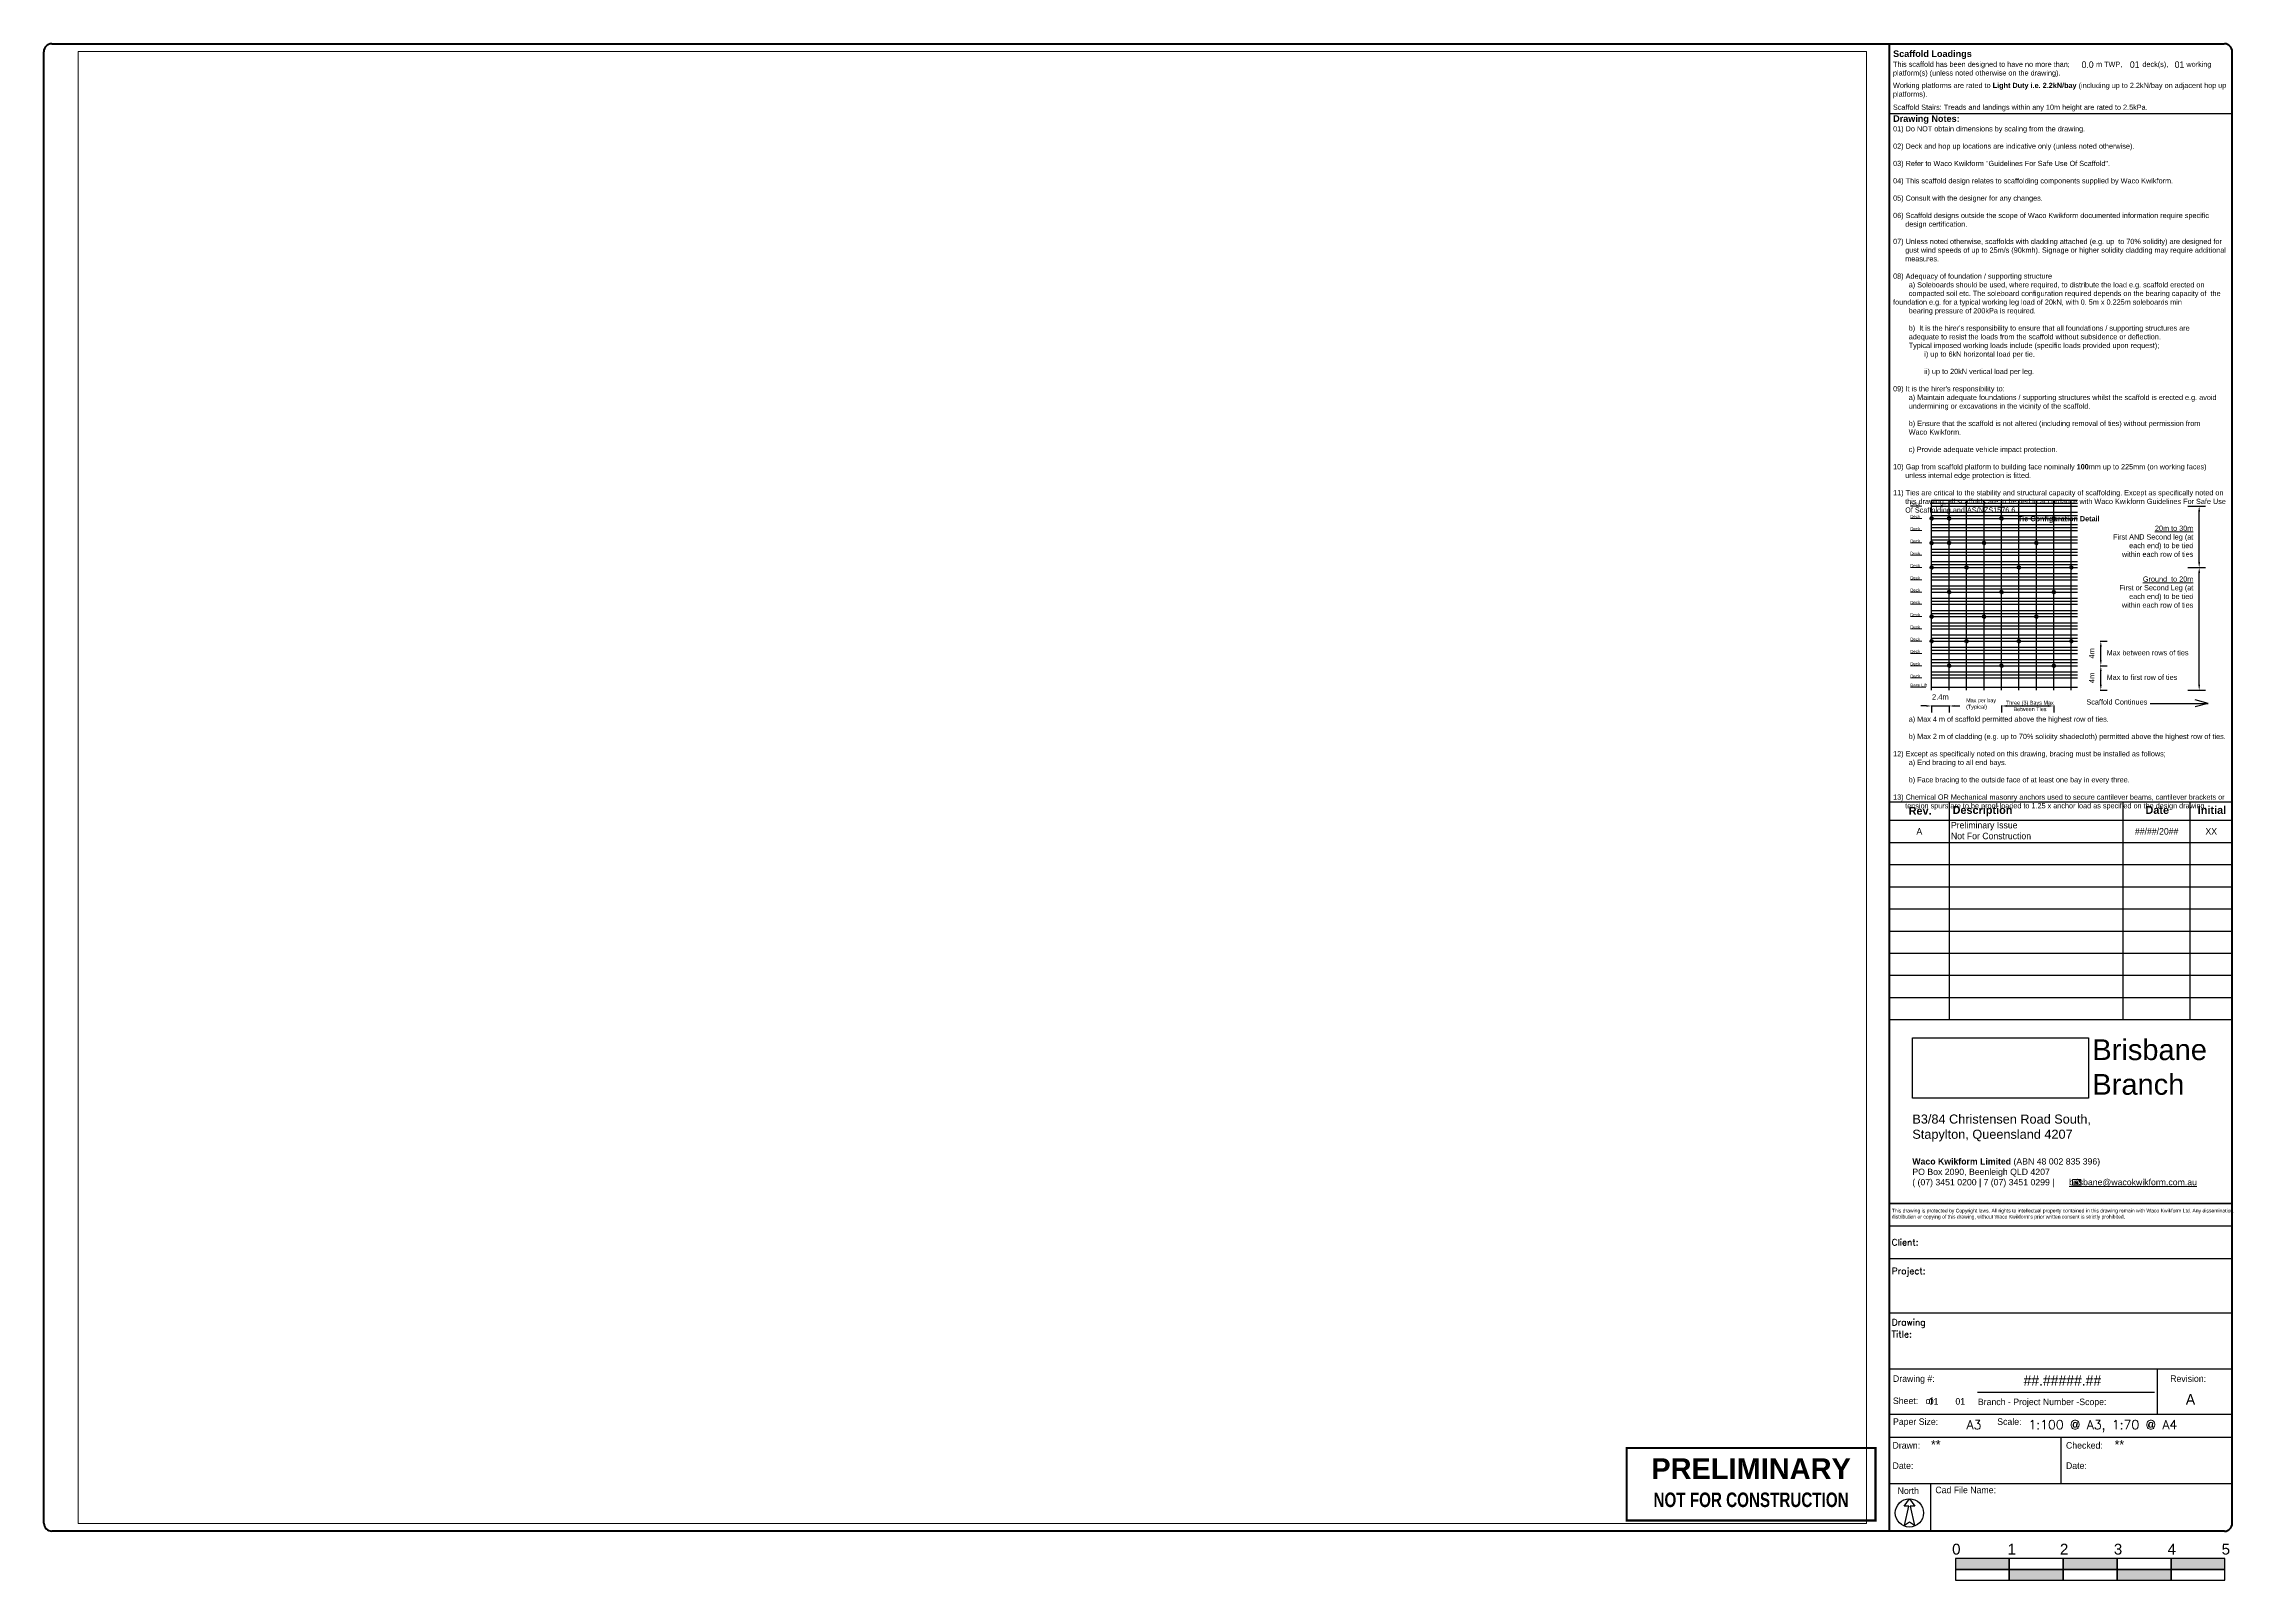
# Paper-space layout 'A3' of a CAD drawing. Header units: millimetres. Extents: x 4 to 410, y 3 to 288.
import ezdxf
from ezdxf.enums import TextEntityAlignment as Align

# ---------------------------------------------------------------- set-up
doc = ezdxf.new("R2010")
doc.units = ezdxf.units.MM
doc.header["$PDMODE"] = 34
doc.header["$PDSIZE"] = -10
doc.layers.get('0').update_dxf_attribs({"linetype": 'CONTINUOUS'})
doc.layers.get('Defpoints').update_dxf_attribs({"linetype": 'CONTINUOUS'})
doc.layers.add('Drawing Sheet', color=7, linetype='CONTINUOUS')
doc.layers.add('Viewport', color=7, linetype='CONTINUOUS', plot=False)
doc.styles.add('ARCH', font='archd.shx', dxfattribs={"height": 250})
doc.styles.add('ROMANS', font='romans')
doc.styles.add('STAMP', font='arialbd.ttf')
doc.styles.add('Waco', font='vrinda.ttf', dxfattribs={"height": 250})
doc.dimstyles.new('ISO-25', dxfattribs={"dimscale": 0, "dimtxt": 250, "dimasz": 250, "dimexe": 125, "dimexo": 125, "dimgap": 125, "dimtad": 1, "dimdec": 0, "dimdsep": 46, "dimtxsty": 'Standard', "dimcen": 250, "dimclrd": 256, "dimclre": 256, "dimclrt": 256, "dimazin": 0, "dimtfac": 1, "dimtdec": 0, "dimtmove": 0, "dimatfit": 3, "dimfxl": 1, "dimlwd": -1, "dimlwe": -1, "dimarcsym": 0})
picture_1 = doc.add_image_def('image1.png', size_in_pixel=(962, 328))

psp = doc.layouts.new('A3')

# ---------------------------------------------------------------- texts
at = {"layer": 'Drawing Sheet', "attachment_point": 1, "style": 'ARCH'}
for s, insert, char_height, width in [('{\\fArial|b1|i0|c0|p34;\\C7;Scaffold Loadings}', (347.08, 286.4), 1.2045, 62.058), ('{\\fArial|b0|i0|c0|p34;\\H0.66664x;\\C7;Scaffold Stairs: Treads and landings within any 10m height are rated to 2.5kPa.}', (347.05, 276.36), 1.44615, 62.5036), ('\\pt2.8909;{\\fArial|b1|i0|c0|p34;\\H0.83333x;Drawing Notes:\\fArial|b0|i0|c0|p34;\\P\\H0.79998x;01) Do NOT obtain dimensions by scaling from the drawing.\\P\\P02) Deck and hop up locations are indicative only (unless noted otherwise).\\P\\P03) Refer to Waco Kwikform "Guidelines For Safe Use Of Scaffold".\\P\\P04) This scaffold design relates to scaffolding components supplied by Waco Kwikform.\\P\\P05) Consult with the designer for any changes.\\P\\P06) Scaffold designs outside the scope of Waco Kwikform documented information require specific\\P      design certification.\\P\\P07) Unless noted otherwise, scaffolds with cladding attached (e.g. up  to 70% solidity) are designed for\\P      gust wind speeds of up to 25m/s (90kmh). Signage or higher solidity cladding may require additional\\P      measures.\\P\\P08) Adequacy of foundation / supporting structure\\P^Ia) Soleboards should be used, where required, to distribute the load e.g. scaffold erected on ^Icompacted soil etc. The soleboard configuration required depends on the bearing capacity of ^Ithe foundation e.g. for a typical working leg load of 20kN, with 0. 5m x 0.225m soleboards min\\P\\pt2.8909,28.909;^Ibearing pressure of 200kPa is required.^I\\P\\pt2.8909;\\P\\pt2.8909,57.818;^Ib)  It is the hirer\'s responsibility to ensure that all foundations / supporting structures are ^I\\P\\pt2.8909;^Iadequate to resist the loads from the scaffold without subsidence or deflection.\\P^ITypical imposed working loads include (specific loads provided upon request);\\P\\pt2.8909,5.7818;^I^Ii) up to 6kN horizontal load per tie.\\P\\pt2.8909;\\P\\pt2.8909,5.7818;^I^Iii) up to 20kN vertical load per leg.\\P\\pt2.8909;\\P\\H0.99997x;09) It is the hirer\'s responsibility to:\\P^Ia) Maintain adequate foundations / supporting structures whilst the scaffold is erected e.g. avoid ^Iundermining or excavations in the vicinity of the scaffold.\\P\\P\\H0.99994x;^Ib) Ensure that the scaffold is not altered (including removal of ties) without permission from\\P^IWaco Kwikform.\\P\\H1.0001x;\\P\\H0.99991x;^Ic) Provide adequate vehicle impact protection.\\P\\H1.0001x;\\P\\H0.99988x;10) Gap from scaffold platform to building face nominally \\fArial|b1|i0|c0|p34;\\C1;100\\fArial|b0|i0|c0|p34;\\C256;mm up to 225mm (on working faces)\\P      unless internal edge protection is fitted.\\P\\H1.0001x;\\P\\H0.99985x;11) Ties are critical to the stability and structural capacity of scaffolding. Except as specifically noted on\\P      this drawing, all scaffolds are to be tied in accordance with Waco Kwikform Guidelines For Safe Use\\P      Of Scaffolding and AS/NZS1576.6.\\H1.0002x;\\P\\ptz;\\fArial|b1|i0|c0|p34;\\H0.99982x;^I^I^I^ITie Configuration Detail}', (347.08, 274.37), 1.44545, 62.058), ('\\pt2.8909;{\\fArial|b0|i0|c0|p34;\\H0.66663x;^Ia) Max 4 m of scaffold permitted above the highest row of ties.\\P\\P\\H0.99997x;^Ib) Max 2 m of cladding (e.g. up to 70% solidity shadecloth) permitted above the highest row of ties.\\P\\P\\H0.99988x;12) Except as specifically noted on this drawing, bracing must be installed as follows;\\P^Ia) End bracing to all end bays.\\P\\H1.0001x;\\P\\H0.99988x;^Ib) Face bracing to the outside face of at least one bay in every three.\\P\\H1.0001x;\\P\\H0.99985x;13) Chemical OR Mechanical masonry anchors used to secure cantilever beams, cantilever brackets or\\P      tension spurs are to be proof loaded to 1.25 x anchor load as specified on the design drawing.}', (347.08, 162.93), 1.44545, 62.8879), ('\\pi1.5521;North', (346.37, 20.01), 1.2045, 7.6357)]:
    psp.add_mtext(s, dxfattribs=dict(at, insert=insert, char_height=char_height, width=width))
at = {"layer": 'Drawing Sheet', "lineweight": 0, "style": 'ARCH'}
for s, width, heights, insert, char_height, attachment_point in [('{\\fArial|b0|i0|c0|p34;Deck}', 8.1794, [0], (350.28, 202.56), 0.5687, 1), ('{\\fArial|b0|i0|c0|p34;Deck}', 8.1794, [0], (350.28, 200.28), 0.5687, 1), ('{\\fArial|b0|i0|c0|p34;Deck}', 8.1794, [0], (350.28, 198.01), 0.5687, 1), ('{\\fArial|b0|i0|c0|p34;Deck}', 8.1794, [0], (350.28, 195.73), 0.5687, 1), ('{\\fArial|b0|i0|c0|p34;\\L20m to 30m\\l\\PFirst AND Second leg (at each end) to be tied within each row of ties}', 14.9681, [15.59], (402.75, 198.31), 0.9636, 3), ('{\\fArial|b0|i0|c0|p34;Deck}', 8.1794, [0], (350.28, 193.46), 0.5687, 1), ('{\\fArial|b0|i0|c0|p34;Deck}', 8.1794, [0], (350.28, 191.18), 0.5687, 1), ('{\\fArial|b0|i0|c0|p34;Deck}', 8.1794, [0], (350.28, 188.91), 0.5687, 1), ('{\\fArial|b0|i0|c0|p34;\\LGround  to 20m\\l\\PFirst or Second Leg (at each end) to be tied within each row of ties}', 15.4463, [15.59], (402.75, 188.89), 0.9636, 3), ('{\\fArial|b0|i0|c0|p34;Deck}', 8.1794, [0], (350.28, 186.63), 0.5687, 1), ('{\\fArial|b0|i0|c0|p34;Deck}', 8.1794, [0], (350.28, 184.36), 0.5687, 1), ('{\\fArial|b0|i0|c0|p34;Deck}', 8.1794, [0], (350.28, 182.09), 0.5687, 1), ('{\\fArial|b0|i0|c0|p34;Deck}', 8.1794, [0], (350.28, 179.81), 0.5687, 1), ('{\\fArial|b0|i0|c0|p34;Deck}', 8.1794, [0], (350.28, 177.54), 0.5687, 1), ('{\\fArial|b0|i0|c0|p34;Deck}', 8.1794, [0], (350.28, 175.26), 0.5687, 1), ('{\\fArial|b0|i0|c0|p34;Max between rows of ties}', 38.8123, [2.47], (386.68, 175.23), 0.9636, 1), ('{\\fArial|b0|i0|c0|p34;Deck}', 8.1794, [0], (350.28, 172.99), 0.5687, 1), ('{\\fArial|b0|i0|c0|p34;Deck}', 8.1794, [0], (350.28, 170.71), 0.5687, 1), ('{\\fArial|b0|i0|c0|p34;Max to first row of ties}', 38.8123, [2.47], (386.68, 170.68), 0.9636, 1), ('{\\fArial|b0|i0|c0|p34;Base Lift}', 8.1794, [0], (350.28, 169.01), 0.5687, 1), ('{\\fArial|b0|i0|c0|p34;Max per bay\\P(Typical)}', 16.0969, [6.21], (360.62, 166.3), 0.7227, 1), ('\\pi0.66746;{\\fArial|b0|i0|c0|p34;Three (3) Bays Max\\P\\pi2.0823;Between Ties}', 10.1688, [6.21], (367.33, 165.85), 0.7227, 1), ('{\\fArial|b0|i0|c0|p34;Scaffold Continues}', 23.7421, [2.66], (382.92, 166.11), 0.9636, 1)]:
    psp.add_mtext_dynamic_manual_height_columns(s, width=width, gutter_width=1250, heights=heights, dxfattribs=dict(at, insert=insert, char_height=char_height, attachment_point=attachment_point))
at = {"layer": 'Drawing Sheet', "attachment_point": 1, "style": 'ARCH'}
for s, width, insert, char_height in [('\\pi3.5829;{\\fArial|b1|i0|c0|p34;Rev.}', 11.1443, (346.37, 146.17), 1.4455), ('{\\fArial|b1|i0|c0|p34;Description}', 7.2928, (358.1, 146.32), 1.4455), ('\\pi4.145;{\\fArial|b1|i0|c0|p34;Date}', 12.4459, (389.73, 146.32), 1.4455), ('\\pi1.3976;{\\fArial|b1|i0|c0|p34;Initial}', 7.7912, (402.18, 146.32), 1.4455), ('\\pi1.0839;{\\fArial|b0|i0|c0|p34;0}', 3.4721, (356.94, 9.57), 2), ('\\pi1.3677;{\\fArial|b0|i0|c0|p34;1}', 3.4721, (366.94, 9.57), 2), ('\\pi1.0737;{\\fArial|b0|i0|c0|p34;2}', 3.4721, (376.94, 9.57), 2), ('\\pi1.0812;{\\fArial|b0|i0|c0|p34;3}', 3.4721, (386.94, 9.57), 2), ('\\pi1.0444;{\\fArial|b0|i0|c0|p34;4}', 3.4721, (396.94, 9.57), 2), ('\\pi1.073;{\\fArial|b0|i0|c0|p34;5}', 3.4721, (406.94, 9.57), 2)]:
    psp.add_mtext_dynamic_manual_height_columns(s, width=width, gutter_width=1250, heights=[0], dxfattribs=dict(at, insert=insert, char_height=char_height))

# ---------------------------------------------------------------- blocks, each defined once
blk = doc.blocks.new('North Arrow')
blk.add_lwpolyline([(-53, 1557), (-511, 1557), (0, 2278), (511, 1557), (53, 1557), (490, -323), (0, 0), (-490, -323), (-53, 1557)])
blk = doc.blocks.new('*D24')
at = {"layer": 'Defpoints', "color": 0, "transparency": 16777216}
for p in [(384.31, 172.35), (385.6, 172.35), (384.31, 167.81)]:
    blk.add_point(p, dxfattribs=at)
at = {"layer": 'Drawing Sheet', "transparency": 16777216}
for p, q in [((385.49, 172.35), (386.78, 172.35)), ((385.6, 168.81), (385.6, 171.35)), ((385.49, 167.81), (386.78, 167.81))]:
    blk.add_line(p, q, dxfattribs=at)
for points in [[(385.43, 171.35), (385.76, 171.35), (385.6, 172.35)], [(385.43, 168.81), (385.76, 168.81), (385.6, 167.81)]]:
    blk.add_solid(points, dxfattribs=at)
at = {"layer": 'Drawing Sheet', "lineweight": 0, "transparency": 16777216, "insert": (383.92, 170.08), "char_height": 1, "attachment_point": 5, "rotation": 90}
blk.add_mtext('{\\fArial|b0|i0|c0|p34;4m}', dxfattribs=at)
blk = doc.blocks.new('*D25')
at = {"layer": 'Defpoints', "color": 0, "transparency": 16777216}
for p in [(384.31, 176.9), (385.6, 176.9), (384.31, 172.35)]:
    blk.add_point(p, dxfattribs=at)
at = {"layer": 'Drawing Sheet', "transparency": 16777216}
for p, q in [((385.49, 176.9), (386.78, 176.9)), ((385.6, 173.35), (385.6, 175.9)), ((385.49, 172.35), (386.78, 172.35))]:
    blk.add_line(p, q, dxfattribs=at)
for points in [[(385.43, 175.9), (385.76, 175.9), (385.6, 176.9)], [(385.43, 173.35), (385.76, 173.35), (385.6, 172.35)]]:
    blk.add_solid(points, dxfattribs=at)
at = {"layer": 'Drawing Sheet', "lineweight": 0, "transparency": 16777216, "insert": (383.92, 174.63), "char_height": 1, "attachment_point": 5, "rotation": 90}
blk.add_mtext('{\\fArial|b0|i0|c0|p34;4m}', dxfattribs=at)
blk = doc.blocks.new('*D26')
at = {"layer": 'Defpoints', "color": 0, "transparency": 16777216}
for p in [(400.57, 190.55), (403.84, 190.55), (400.57, 167.81)]:
    blk.add_point(p, dxfattribs=at)
at = {"layer": 'Drawing Sheet', "transparency": 16777216}
for p, q in [((401.75, 190.55), (405.02, 190.55)), ((403.84, 168.81), (403.84, 189.55)), ((401.75, 167.81), (405.02, 167.81))]:
    blk.add_line(p, q, dxfattribs=at)
for points in [[(403.67, 189.55), (404.01, 189.55), (403.84, 190.55)], [(403.67, 168.81), (404.01, 168.81), (403.84, 167.81)]]:
    blk.add_solid(points, dxfattribs=at)
at = {"layer": 'Drawing Sheet', "lineweight": 0, "transparency": 16777216, "insert": (401.39, 179.18), "char_height": 2, "attachment_point": 5, "rotation": 90}
blk.add_mtext('{\\fArial|b0|i0|c0|p34;\\H1.2709x;\\L }', dxfattribs=at)
blk = doc.blocks.new('*D27')
at = {"layer": 'Defpoints', "color": 0, "transparency": 16777216}
for p in [(400.57, 201.93), (403.84, 201.93), (400.57, 190.55)]:
    blk.add_point(p, dxfattribs=at)
at = {"layer": 'Drawing Sheet', "transparency": 16777216}
for p, q in [((401.75, 201.93), (405.02, 201.93)), ((403.84, 191.55), (403.84, 200.93)), ((401.75, 190.55), (405.02, 190.55))]:
    blk.add_line(p, q, dxfattribs=at)
for points in [[(403.67, 200.93), (404.01, 200.93), (403.84, 201.93)], [(403.67, 191.55), (404.01, 191.55), (403.84, 190.55)]]:
    blk.add_solid(points, dxfattribs=at)
at = {"layer": 'Drawing Sheet', "lineweight": 0, "transparency": 16777216, "insert": (401.39, 196.24), "char_height": 2, "attachment_point": 5, "rotation": 90}
blk.add_mtext('{\\fArial|b0|i0|c0|p34;\\H1.2709x;\\L }', dxfattribs=at)
blk = doc.blocks.new('*D28')
at = {"layer": 'Defpoints', "color": 0, "transparency": 16777216}
for p in [(354.22, 166.17), (357.46, 166.17), (357.46, 164.88)]:
    blk.add_point(p, dxfattribs=at)
at = {"layer": 'Drawing Sheet', "transparency": 16777216}
for p, q in [((353.22, 164.88), (352.22, 164.88)), ((354.22, 164.99), (354.22, 163.7)), ((354.22, 164.88), (357.46, 164.88)), ((357.46, 164.99), (357.46, 163.7)), ((358.46, 164.88), (359.46, 164.88))]:
    blk.add_line(p, q, dxfattribs=at)
for points in [[(353.22, 165.05), (353.22, 164.72), (354.22, 164.88)], [(358.46, 165.05), (358.46, 164.72), (357.46, 164.88)]]:
    blk.add_solid(points, dxfattribs=at)
at = {"layer": 'Drawing Sheet', "lineweight": 0, "transparency": 16777216, "insert": (355.84, 166.56), "char_height": 1, "attachment_point": 5}
blk.add_mtext('{\\fArial|b0|i0|c0|p34;2.4m}', dxfattribs=at)
blk = doc.blocks.new('*D29')
at = {"layer": 'Defpoints', "color": 0, "transparency": 16777216}
for p in [(367.17, 166.17), (376.89, 166.17), (376.89, 164.88)]:
    blk.add_point(p, dxfattribs=at)
at = {"layer": 'Drawing Sheet', "transparency": 16777216}
for p, q in [((367.17, 164.99), (367.17, 163.7)), ((368.17, 164.88), (375.89, 164.88)), ((376.89, 164.99), (376.89, 163.7))]:
    blk.add_line(p, q, dxfattribs=at)
for points in [[(368.17, 165.05), (368.17, 164.72), (367.17, 164.88)], [(375.89, 165.05), (375.89, 164.72), (376.89, 164.88)]]:
    blk.add_solid(points, dxfattribs=at)
at = {"layer": 'Drawing Sheet', "lineweight": 0, "transparency": 16777216, "insert": (372.03, 167.06), "char_height": 2, "attachment_point": 5}
blk.add_mtext('{\\fArial|b0|i0|c0|p34; }', dxfattribs=at)
blk = doc.blocks.new('*U38')
at = {"lineweight": 5}
h = blk.add_hatch(color=256, dxfattribs=at)
h.dxf.hatch_style = 1
h.paths.add_polyline_path([(72.95, -26.1), (73.34, -26.1), (73.34, -26.55), (72.95, -26.55)])
for points in [[(70.58, -25.82), (73.71, -25.82), (73.71, -28.11), (70.58, -28.11)], [(72.95, -26.1), (73.34, -26.1), (73.34, -26.55), (72.95, -26.55)]]:
    blk.add_lwpolyline(points, close=True, dxfattribs=at)
for points in [[(71.52, -26.85), (72.53, -26.85)], [(71.69, -27.17), (72.7, -27.17)], [(71.84, -27.5), (72.86, -27.5)]]:
    blk.add_lwpolyline(points, dxfattribs=at)
at = {"layer": 'Viewport', "color": 5}
blk.add_lwpolyline([(0, 35.63), (132, 35.63), (132, -35.11), (0, -35.11)], close=True, dxfattribs=at)
at = {"attachment_point": 1, "style": 'ARCH'}
for s, width, insert, char_height in [('{\\fArial|b0|i0|c0|p34;\\C179;\\c5709850;Brisbane\\PBranch}', 61.8472, (78.16, 28.06), 8), ('{\\fArial|b0|i0|c0|p34;B3/84 Christensen Road South, \\PStapylton, Queensland 4207}', 133.3793, (8.87, -0.88), 3.5)]:
    blk.add_mtext_dynamic_manual_height_columns(s, width=width, gutter_width=1250, heights=[0], dxfattribs=dict(at, insert=insert, char_height=char_height))
at = {"lineweight": 5, "insert": (8.87, -28.86), "char_height": 2.4, "attachment_point": 7, "style": 'ARCH'}
blk.add_mtext_dynamic_manual_height_columns('{\\fArial|b1|i0|c0|p34;\\C251;\\c5855577;Waco Kwikform Limited\\fArialMT|b0|i0|c0|p0; \\fArial|b0|i0|c0|p34;(ABN 48 002 835 396) \\PPO Box 2090, Beenleigh QLD 4207\\fArialMT|b0|i0|c0|p0;^J\\fWingdings 2|b0|i0|c2|p18;\\C256;(\\fArialMT|b0|i0|c0|p0;\\C251;\\c5855577; \\fArial|b0|i0|c0|p34;(07) 3451 0200\\~| \\fWingdings 2|b0|i0|c2|p18;\\C256;7\\fArialMT|b0|i0|c0|p0;\\C251;\\c5855577; \\fArial|b0|i0|c0|p34;(07) 3451 0299 |     \\H1x;\\C256; \\L\\C5;brisbane@wacokwikform.com.au}', width=130.0118, gutter_width=1250, heights=[0], dxfattribs=at)
image = blk.add_image(picture_1, insert=(8.87, 5.47), size_in_units=(67.87, 23.14))
image.dxf.flags = 15
blk = doc.blocks.new('Revision')
for tag, p in [('REV', (11.56, 4.26)), ('REV_DATE', (102.92, 4.26)), ('INITIAL', (123.92, 4.26))]:
    blk.add_attdef(tag, text='', height=2.5).set_placement(p, align=Align.MIDDLE_CENTER)
for tag, p in [('REV_DESCRIPTION_001', (23.73, 5.39)), ('REV_DESCRIPTION_002', (23.73, 1.22))]:
    blk.add_attdef(tag, p, '', height=2.5)
blk = doc.blocks.new('Drawing_Details')
at = {"layer": 'Drawing Sheet'}
blk.add_line((-95.62, 49.79), (-27.44, 49.79), dxfattribs=at)
at = {"insert": (-128.54, 120.32), "char_height": 1.4, "attachment_point": 1, "style": 'Waco'}
blk.add_mtext_dynamic_manual_height_columns("This drawing is protected by Copyright laws. All rights to intellectual property contained in this drawing remain with Waco Kwikform Ltd. Any dissemination, distribution or copying of this drawing, without Waco Kwikform's prior written consent is strictly prohibited.", width=127.8083, gutter_width=1250, heights=[0], dxfattribs=at)
at = {"layer": 'Drawing Sheet'}
for s, height, style, p in [('Client:', 2.512, 'ROMANS', (-128.59, 106.19)), ('Project:', 2.512, 'ROMANS', (-128.59, 95.16)), ('Drawing', 2.512, 'ROMANS', (-128.59, 75.41)), ('Title:', 2.512, 'ROMANS', (-128.59, 70.82)), ('Drawing #:', 2.512, 'ARCH', (-128.1, 53.75)), ('Revision:', 2.512, 'ARCH', (-21.39, 53.75)), ('Sheet:   of  ', 2.5125, 'ARCH', (-128.1, 45.2)), ('Branch - Project Number -Scope:', 2.5125, 'ARCH', (-95.41, 44.8)), ('Paper Size:', 2.5125, 'ARCH', (-128.09, 37.2)), ('Scale:', 2.512, 'ARCH', (-87.96, 37.2)), ('Drawn:', 2.512, 'ARCH', (-128.27, 28.06)), ('Checked:', 2.512, 'ARCH', (-61.5, 28.06)), ('Date:', 2.512, 'ARCH', (-128.27, 20.26)), ('Date:', 2.512, 'ARCH', (-61.5, 20.26)), ('Cad File Name:', 2.5125, 'ARCH', (-111.78, 10.91))]:
    blk.add_text(s, height=height, dxfattribs=dict(at, style=style)).set_placement(p)
at = {"layer": 'Drawing Sheet', "color": 5}
for tag, p, style in [('CLIENT', (-112.14, 106.19), 'ROMANS'), ('PROJECT_ADDRESS', (-112.14, 95.41), 'ROMANS'), ('PROJECT_ADDRESS_2', (-112.14, 89.07), 'ROMANS'), ('PROJECT_ADDRESS_3', (-112.14, 82.99), 'ROMANS'), ('DRAWING_TITLE', (-112.14, 75.33), 'ROMANS'), ('DRAWING_TITLE_2', (-112.14, 68.59), 'ROMANS'), ('DRAWING_TITLE_3', (-112.14, 62.7), 'ROMANS'), ('SCALE', (-75.97, 35.49), 'ROMANS'), ('DRAWNBY', (-113.45, 27.87), 'ARCH'), ('CHECKEDBY', (-42.77, 27.87), 'ARCH'), ('DRAWN_DATE', (-113.45, 19.93), 'ARCH'), ('CHECKED_DATE', (-43, 19.93), 'ARCH')]:
    blk.add_attdef(tag, p, '', height=3.52, dxfattribs=dict(at, style=style))
for tag, height, style, p in [('BRCH.PROJ.SCPE', 4.02, 'ARCH', (-62.88, 52.23)), ('S#', 2.5, 'ARCH', (-112.45, 44.99)), ('O#', 2.5, 'ARCH', (-102.2, 44.99)), ('REVISION', 4.02, 'ARCH', (-13.57, 44.99)), ('PAPER_SIZE', 3.52, 'ROMANS', (-96.92, 35.49))]:
    blk.add_attdef(tag, text='', height=height, dxfattribs=dict(at, style=style)).set_placement(p, align=Align.CENTER)
at = {"layer": 'Drawing Sheet', "color": 5, "style": 'ARCH', "flags": 10}
blk.add_attdef('DRAWING_FILE_NAME', (-111.74, 3.55), '', height=2, dxfattribs=at)
blk = doc.blocks.new('Scaffold Decks')
at = {"color": 1}
for tag, p in [('HEIGHT', (78.66, 17.51)), ('WORKING_DECKS', (113.56, 17.51)), ('DECKS', (96.31, 17.51))]:
    blk.add_attdef(tag, text='', height=2.5, dxfattribs=at).set_placement(p, align=Align.RIGHT)
at = {"layer": 'Drawing Sheet', "insert": (1.42, 19.92), "char_height": 3.00144, "width": 129.7247, "attachment_point": 1, "style": 'ARCH'}
blk.add_mtext('{\\fArial|b0|i0|c0|p34;\\H0.66667x;\\C7;This scaffold has been designed to have no more than; \\fArial|b1|i0|c0|p34;\\C1;            \\fArial|b0|i0|c0|p34;\\C7;m TWP, \\fArial|b1|i0|c0|p34;\\C1;         \\fArial|b0|i0|c0|p34;\\C7;deck(s),         working platform(s) (unless noted otherwise on the drawing).}', dxfattribs=at)
blk = doc.blocks.new('*U13')
at = {"layer": 'Drawing Sheet', "insert": (1.42, 11.78), "char_height": 3.00144, "width": 129.7247, "attachment_point": 1, "style": 'ARCH'}
blk.add_mtext('{\\fArial|b0|i0|c0|p34;\\H0.66664x;\\C7;Working platforms are rated to \\fArial|b1|i0|c0|p34;\\C1;Light Duty i.e. 2.2kN/bay\\C7; \\fArial|b0|i0|c0|p34;(including up to 2.2kN/bay on adjacent hop up platforms).}', dxfattribs=at)
blk = doc.blocks.new('*U15')
at = {"layer": 'Drawing Sheet', "color": 1, "const_width": 0.798}
blk.add_lwpolyline([(0, 27.94), (-95.79, 27.94), (-95.79, 0), (0, 0)], close=True, dxfattribs=at)
at = {"layer": 'Drawing Sheet', "color": 1, "style": 'STAMP'}
blk.add_text('PRELIMINARY', height=7.9825, dxfattribs=at).set_placement((-47.89, 19.96), align=Align.MIDDLE)
at = {"layer": 'Drawing Sheet', "color": 1, "style": 'STAMP', "width": 0.75}
blk.add_text('NOT FOR CONSTRUCTION', height=5.5877, dxfattribs=at).set_placement((-47.89, 7.98), align=Align.MIDDLE)

# ---------------------------------------------------------------- dimensions: what is measured, and where the dimension line sits
at = {"layer": 'Drawing Sheet', "lineweight": 0}
for base, p1, p2, text, override, picture, middle in [((403.84, 201.93), (400.57, 190.55), (400.57, 201.93), '{\\fArial|b0|i0|c0|p34;\\H1.2709x;\\L }', {"dimscale": 1, "dimtxt": 2, "dimasz": 1, "dimexe": 1.1803, "dimexo": 1.1803, "dimgap": 1.1803}, '*D27', (403.84, 196.24)), ((403.84, 190.55), (400.57, 167.81), (400.57, 190.55), '{\\fArial|b0|i0|c0|p34;\\H1.2709x;\\L }', {"dimscale": 1, "dimtxt": 2, "dimasz": 1, "dimexe": 1.1803, "dimexo": 1.1803, "dimgap": 1.1803}, '*D26', (403.84, 179.18)), ((385.6, 176.9), (384.31, 172.35), (384.31, 176.9), '{\\fArial|b0|i0|c0|p34;4m}', {"dimscale": 1, "dimtxt": 1, "dimasz": 1, "dimexe": 1.1803, "dimexo": 1.1803, "dimgap": 1.1803}, '*D25', (385.6, 174.63)), ((385.6, 172.35), (384.31, 167.81), (384.31, 172.35), '{\\fArial|b0|i0|c0|p34;4m}', {"dimscale": 1, "dimtxt": 1, "dimasz": 1, "dimexe": 1.1803, "dimexo": 1.1803, "dimgap": 1.1803}, '*D24', (385.6, 170.08))]:
    dim = psp.add_linear_dim(base=base, p1=p1, p2=p2, angle=90, text=text, dimstyle='ISO-25', override=override, dxfattribs=at)
    dim.commit()
    dim.dimension.update_dxf_attribs({"geometry": picture, "text_midpoint": middle, "dimtype": 160})
for base, p1, p2, text, override, picture, middle in [((357.46, 164.88), (354.22, 166.17), (357.46, 166.17), '{\\fArial|b0|i0|c0|p34;2.4m}', {"dimscale": 1, "dimtxt": 1, "dimasz": 1, "dimexe": 1.1803, "dimexo": 1.1803, "dimgap": 1.1803}, '*D28', (355.84, 164.88)), ((376.89, 164.88), (367.17, 166.17), (376.89, 166.17), '{\\fArial|b0|i0|c0|p34; }', {"dimscale": 1, "dimtxt": 2, "dimasz": 1, "dimexe": 1.1803, "dimexo": 1.1803, "dimgap": 1.1803}, '*D29', (372.03, 164.88))]:
    dim = psp.add_linear_dim(base=base, p1=p1, p2=p2, text=text, dimstyle='ISO-25', override=override, dxfattribs=at)
    dim.commit()
    dim.dimension.update_dxf_attribs({"geometry": picture, "text_midpoint": middle, "dimtype": 160})

# ---------------------------------------------------------------- hatches: boundary and pattern name
at = {"layer": 'Drawing Sheet'}
h = psp.add_hatch(color=12, dxfattribs=at)
h.dxf.hatch_style = 1
h.paths.add_polyline_path([(354.22, 199.86), (354.22, 199.95, 0.414214), (353.92, 199.65), (354.01, 199.65, -0.414214)])
h = psp.add_hatch(color=12, dxfattribs=at)
h.dxf.hatch_style = 1
h.paths.add_polyline_path([(354.22, 199.44), (354.22, 199.54, -0.414214), (354.11, 199.65), (354.01, 199.65, 0.414214)])
h = psp.add_hatch(color=12, dxfattribs=at)
h.dxf.hatch_style = 1
h.paths.add_polyline_path([(354.22, 199.65), (354.22, 199.77, 0.414214), (354.11, 199.65)])
h = psp.add_hatch(color=12, dxfattribs=at)
h.dxf.hatch_style = 1
h.paths.add_polyline_path([(354.22, 199.86), (354.22, 199.77, -0.414214), (354.34, 199.65), (354.43, 199.65, 0.414214)])
h = psp.add_hatch(color=12, dxfattribs=at)
h.dxf.hatch_style = 1
h.paths.add_polyline_path([(354.52, 199.65), (354.43, 199.65, -0.414214), (354.22, 199.44), (354.22, 199.35, 0.414214)])
h = psp.add_hatch(color=12, dxfattribs=at)
h.dxf.hatch_style = 1
h.paths.add_polyline_path([(354.34, 199.65), (354.22, 199.65), (354.22, 199.54, 0.414214)])
h = psp.add_hatch(color=12, dxfattribs=at)
h.dxf.hatch_style = 1
h.paths.add_polyline_path([(357.46, 199.86), (357.46, 199.95, 0.414214), (357.16, 199.65), (357.25, 199.65, -0.414214)])
h = psp.add_hatch(color=12, dxfattribs=at)
h.dxf.hatch_style = 1
h.paths.add_polyline_path([(357.46, 199.44), (357.46, 199.54, -0.414214), (357.34, 199.65), (357.25, 199.65, 0.414214)])
h = psp.add_hatch(color=12, dxfattribs=at)
h.dxf.hatch_style = 1
h.paths.add_polyline_path([(357.46, 199.65), (357.46, 199.77, 0.414214), (357.34, 199.65)])
h = psp.add_hatch(color=12, dxfattribs=at)
h.dxf.hatch_style = 1
h.paths.add_polyline_path([(357.46, 199.86), (357.46, 199.77, -0.414214), (357.58, 199.65), (357.67, 199.65, 0.414214)])
h = psp.add_hatch(color=12, dxfattribs=at)
h.dxf.hatch_style = 1
h.paths.add_polyline_path([(357.76, 199.65), (357.67, 199.65, -0.414214), (357.46, 199.44), (357.46, 199.35, 0.414214)])
h = psp.add_hatch(color=12, dxfattribs=at)
h.dxf.hatch_style = 1
h.paths.add_polyline_path([(357.58, 199.65), (357.46, 199.65), (357.46, 199.54, 0.414214)])
h = psp.add_hatch(color=12, dxfattribs=at)
h.dxf.hatch_style = 1
h.paths.add_polyline_path([(367.17, 199.86), (367.17, 199.95, 0.414214), (366.88, 199.65), (366.96, 199.65, -0.414214)])
h = psp.add_hatch(color=12, dxfattribs=at)
h.dxf.hatch_style = 1
h.paths.add_polyline_path([(367.17, 199.44), (367.17, 199.54, -0.414214), (367.06, 199.65), (366.96, 199.65, 0.414214)])
h = psp.add_hatch(color=12, dxfattribs=at)
h.dxf.hatch_style = 1
h.paths.add_polyline_path([(367.17, 199.65), (367.17, 199.77, 0.414214), (367.06, 199.65)])
h = psp.add_hatch(color=12, dxfattribs=at)
h.dxf.hatch_style = 1
h.paths.add_polyline_path([(367.17, 199.86), (367.17, 199.77, -0.414214), (367.29, 199.65), (367.39, 199.65, 0.414214)])
h = psp.add_hatch(color=12, dxfattribs=at)
h.dxf.hatch_style = 1
h.paths.add_polyline_path([(367.47, 199.65), (367.39, 199.65, -0.414214), (367.17, 199.44), (367.17, 199.35, 0.414214)])
h = psp.add_hatch(color=12, dxfattribs=at)
h.dxf.hatch_style = 1
h.paths.add_polyline_path([(367.29, 199.65), (367.17, 199.65), (367.17, 199.54, 0.414214)])
h = psp.add_hatch(color=12, dxfattribs=at)
h.dxf.hatch_style = 1
h.paths.add_polyline_path([(376.89, 199.86), (376.89, 199.95, 0.414214), (376.59, 199.65), (376.68, 199.65, -0.414214)])
h = psp.add_hatch(color=12, dxfattribs=at)
h.dxf.hatch_style = 1
h.paths.add_polyline_path([(376.89, 199.44), (376.89, 199.54, -0.414214), (376.77, 199.65), (376.68, 199.65, 0.414214)])
h = psp.add_hatch(color=12, dxfattribs=at)
h.dxf.hatch_style = 1
h.paths.add_polyline_path([(376.89, 199.65), (376.89, 199.77, 0.414214), (376.77, 199.65)])
h = psp.add_hatch(color=12, dxfattribs=at)
h.dxf.hatch_style = 1
h.paths.add_polyline_path([(376.89, 199.86), (376.89, 199.77, -0.414214), (377.01, 199.65), (377.1, 199.65, 0.414214)])
h = psp.add_hatch(color=12, dxfattribs=at)
h.dxf.hatch_style = 1
h.paths.add_polyline_path([(377.19, 199.65), (377.1, 199.65, -0.414214), (376.89, 199.44), (376.89, 199.35, 0.414214)])
h = psp.add_hatch(color=12, dxfattribs=at)
h.dxf.hatch_style = 1
h.paths.add_polyline_path([(377.01, 199.65), (376.89, 199.65), (376.89, 199.54, 0.414214)])
h = psp.add_hatch(color=12, dxfattribs=at)
h.dxf.hatch_style = 1
h.paths.add_polyline_path([(354.22, 195.31), (354.22, 195.4, 0.414214), (353.92, 195.1), (354.01, 195.1, -0.414214)])
h = psp.add_hatch(color=12, dxfattribs=at)
h.dxf.hatch_style = 1
h.paths.add_polyline_path([(354.22, 194.89), (354.22, 194.99, -0.414214), (354.11, 195.1), (354.01, 195.1, 0.414214)])
h = psp.add_hatch(color=12, dxfattribs=at)
h.dxf.hatch_style = 1
h.paths.add_polyline_path([(354.22, 195.1), (354.22, 195.22, 0.414214), (354.11, 195.1)])
h = psp.add_hatch(color=12, dxfattribs=at)
h.dxf.hatch_style = 1
h.paths.add_polyline_path([(354.22, 195.31), (354.22, 195.22, -0.414214), (354.34, 195.1), (354.43, 195.1, 0.414214)])
h = psp.add_hatch(color=12, dxfattribs=at)
h.dxf.hatch_style = 1
h.paths.add_polyline_path([(354.52, 195.1), (354.43, 195.1, -0.414214), (354.22, 194.89), (354.22, 194.81, 0.414214)])
h = psp.add_hatch(color=12, dxfattribs=at)
h.dxf.hatch_style = 1
h.paths.add_polyline_path([(354.34, 195.1), (354.22, 195.1), (354.22, 194.99, 0.414214)])
h = psp.add_hatch(color=12, dxfattribs=at)
h.dxf.hatch_style = 1
h.paths.add_polyline_path([(357.46, 195.31), (357.46, 195.4, 0.414214), (357.16, 195.1), (357.25, 195.1, -0.414214)])
h = psp.add_hatch(color=12, dxfattribs=at)
h.dxf.hatch_style = 1
h.paths.add_polyline_path([(357.46, 194.89), (357.46, 194.99, -0.414214), (357.34, 195.1), (357.25, 195.1, 0.414214)])
h = psp.add_hatch(color=12, dxfattribs=at)
h.dxf.hatch_style = 1
h.paths.add_polyline_path([(357.46, 195.1), (357.46, 195.22, 0.414214), (357.34, 195.1)])
h = psp.add_hatch(color=12, dxfattribs=at)
h.dxf.hatch_style = 1
h.paths.add_polyline_path([(357.46, 195.31), (357.46, 195.22, -0.414214), (357.58, 195.1), (357.67, 195.1, 0.414214)])
h = psp.add_hatch(color=12, dxfattribs=at)
h.dxf.hatch_style = 1
h.paths.add_polyline_path([(357.76, 195.1), (357.67, 195.1, -0.414214), (357.46, 194.89), (357.46, 194.81, 0.414214)])
h = psp.add_hatch(color=12, dxfattribs=at)
h.dxf.hatch_style = 1
h.paths.add_polyline_path([(357.58, 195.1), (357.46, 195.1), (357.46, 194.99, 0.414214)])
h = psp.add_hatch(color=12, dxfattribs=at)
h.dxf.hatch_style = 1
h.paths.add_polyline_path([(363.94, 195.31), (363.94, 195.4, 0.414214), (363.64, 195.1), (363.73, 195.1, -0.414214)])
h = psp.add_hatch(color=12, dxfattribs=at)
h.dxf.hatch_style = 1
h.paths.add_polyline_path([(363.94, 194.89), (363.94, 194.99, -0.414214), (363.82, 195.1), (363.73, 195.1, 0.414214)])
h = psp.add_hatch(color=12, dxfattribs=at)
h.dxf.hatch_style = 1
h.paths.add_polyline_path([(363.94, 195.1), (363.94, 195.22, 0.414214), (363.82, 195.1)])
h = psp.add_hatch(color=12, dxfattribs=at)
h.dxf.hatch_style = 1
h.paths.add_polyline_path([(363.94, 195.31), (363.94, 195.22, -0.414214), (364.05, 195.1), (364.15, 195.1, 0.414214)])
h = psp.add_hatch(color=12, dxfattribs=at)
h.dxf.hatch_style = 1
h.paths.add_polyline_path([(364.23, 195.1), (364.15, 195.1, -0.414214), (363.94, 194.89), (363.94, 194.81, 0.414214)])
h = psp.add_hatch(color=12, dxfattribs=at)
h.dxf.hatch_style = 1
h.paths.add_polyline_path([(364.05, 195.1), (363.94, 195.1), (363.94, 194.99, 0.414214)])
h = psp.add_hatch(color=12, dxfattribs=at)
h.dxf.hatch_style = 1
h.paths.add_polyline_path([(373.65, 195.31), (373.65, 195.4, 0.414214), (373.35, 195.1), (373.44, 195.1, -0.414214)])
h = psp.add_hatch(color=12, dxfattribs=at)
h.dxf.hatch_style = 1
h.paths.add_polyline_path([(373.65, 194.89), (373.65, 194.99, -0.414214), (373.54, 195.1), (373.44, 195.1, 0.414214)])
h = psp.add_hatch(color=12, dxfattribs=at)
h.dxf.hatch_style = 1
h.paths.add_polyline_path([(373.65, 195.1), (373.65, 195.22, 0.414214), (373.54, 195.1)])
h = psp.add_hatch(color=12, dxfattribs=at)
h.dxf.hatch_style = 1
h.paths.add_polyline_path([(373.65, 195.31), (373.65, 195.22, -0.414214), (373.77, 195.1), (373.86, 195.1, 0.414214)])
h = psp.add_hatch(color=12, dxfattribs=at)
h.dxf.hatch_style = 1
h.paths.add_polyline_path([(373.95, 195.1), (373.86, 195.1, -0.414214), (373.65, 194.89), (373.65, 194.81, 0.414214)])
h = psp.add_hatch(color=12, dxfattribs=at)
h.dxf.hatch_style = 1
h.paths.add_polyline_path([(373.77, 195.1), (373.65, 195.1), (373.65, 194.99, 0.414214)])
h = psp.add_hatch(color=12, dxfattribs=at)
h.dxf.hatch_style = 1
h.paths.add_polyline_path([(354.22, 190.76), (354.22, 190.85, 0.414214), (353.92, 190.55), (354.01, 190.55, -0.414214)])
h = psp.add_hatch(color=12, dxfattribs=at)
h.dxf.hatch_style = 1
h.paths.add_polyline_path([(354.22, 190.76), (354.22, 190.67, -0.414214), (354.34, 190.55), (354.43, 190.55, 0.414214)])
h = psp.add_hatch(color=12, dxfattribs=at)
h.dxf.hatch_style = 1
h.paths.add_polyline_path([(360.7, 190.76), (360.7, 190.85, 0.414214), (360.4, 190.55), (360.49, 190.55, -0.414214)])
h = psp.add_hatch(color=12, dxfattribs=at)
h.dxf.hatch_style = 1
h.paths.add_polyline_path([(360.7, 190.76), (360.7, 190.67, -0.414214), (360.81, 190.55), (360.91, 190.55, 0.414214)])
h = psp.add_hatch(color=12, dxfattribs=at)
h.dxf.hatch_style = 1
h.paths.add_polyline_path([(370.41, 190.76), (370.41, 190.85, 0.414214), (370.12, 190.55), (370.2, 190.55, -0.414214)])
h = psp.add_hatch(color=12, dxfattribs=at)
h.dxf.hatch_style = 1
h.paths.add_polyline_path([(370.41, 190.76), (370.41, 190.67, -0.414214), (370.53, 190.55), (370.62, 190.55, 0.414214)])
h = psp.add_hatch(color=12, dxfattribs=at)
h.dxf.hatch_style = 1
h.paths.add_polyline_path([(380.13, 190.76), (380.13, 190.85, 0.414214), (379.83, 190.55), (379.92, 190.55, -0.414214)])
h = psp.add_hatch(color=12, dxfattribs=at)
h.dxf.hatch_style = 1
h.paths.add_polyline_path([(380.13, 190.76), (380.13, 190.67, -0.414214), (380.24, 190.55), (380.34, 190.55, 0.414214)])
h = psp.add_hatch(color=12, dxfattribs=at)
h.dxf.hatch_style = 1
h.paths.add_polyline_path([(354.22, 190.34), (354.22, 190.44, -0.414214), (354.11, 190.55), (354.01, 190.55, 0.414214)])
h = psp.add_hatch(color=12, dxfattribs=at)
h.dxf.hatch_style = 1
h.paths.add_polyline_path([(354.22, 190.55), (354.22, 190.67, 0.414214), (354.11, 190.55)])
h = psp.add_hatch(color=12, dxfattribs=at)
h.dxf.hatch_style = 1
h.paths.add_polyline_path([(354.52, 190.55), (354.43, 190.55, -0.414214), (354.22, 190.34), (354.22, 190.26, 0.414214)])
h = psp.add_hatch(color=12, dxfattribs=at)
h.dxf.hatch_style = 1
h.paths.add_polyline_path([(354.34, 190.55), (354.22, 190.55), (354.22, 190.44, 0.414214)])
h = psp.add_hatch(color=12, dxfattribs=at)
h.dxf.hatch_style = 1
h.paths.add_polyline_path([(360.7, 190.34), (360.7, 190.44, -0.414214), (360.58, 190.55), (360.49, 190.55, 0.414214)])
h = psp.add_hatch(color=12, dxfattribs=at)
h.dxf.hatch_style = 1
h.paths.add_polyline_path([(360.7, 190.55), (360.7, 190.67, 0.414214), (360.58, 190.55)])
h = psp.add_hatch(color=12, dxfattribs=at)
h.dxf.hatch_style = 1
h.paths.add_polyline_path([(361, 190.55), (360.91, 190.55, -0.414214), (360.7, 190.34), (360.7, 190.26, 0.414214)])
h = psp.add_hatch(color=12, dxfattribs=at)
h.dxf.hatch_style = 1
h.paths.add_polyline_path([(360.81, 190.55), (360.7, 190.55), (360.7, 190.44, 0.414214)])
h = psp.add_hatch(color=12, dxfattribs=at)
h.dxf.hatch_style = 1
h.paths.add_polyline_path([(370.41, 190.34), (370.41, 190.44, -0.414214), (370.3, 190.55), (370.2, 190.55, 0.414214)])
h = psp.add_hatch(color=12, dxfattribs=at)
h.dxf.hatch_style = 1
h.paths.add_polyline_path([(370.41, 190.55), (370.41, 190.67, 0.414214), (370.3, 190.55)])
h = psp.add_hatch(color=12, dxfattribs=at)
h.dxf.hatch_style = 1
h.paths.add_polyline_path([(370.71, 190.55), (370.62, 190.55, -0.414214), (370.41, 190.34), (370.41, 190.26, 0.414214)])
h = psp.add_hatch(color=12, dxfattribs=at)
h.dxf.hatch_style = 1
h.paths.add_polyline_path([(370.53, 190.55), (370.41, 190.55), (370.41, 190.44, 0.414214)])
h = psp.add_hatch(color=12, dxfattribs=at)
h.dxf.hatch_style = 1
h.paths.add_polyline_path([(380.13, 190.34), (380.13, 190.44, -0.414214), (380.01, 190.55), (379.92, 190.55, 0.414214)])
h = psp.add_hatch(color=12, dxfattribs=at)
h.dxf.hatch_style = 1
h.paths.add_polyline_path([(380.13, 190.55), (380.13, 190.67, 0.414214), (380.01, 190.55)])
h = psp.add_hatch(color=12, dxfattribs=at)
h.dxf.hatch_style = 1
h.paths.add_polyline_path([(380.43, 190.55), (380.34, 190.55, -0.414214), (380.13, 190.34), (380.13, 190.26, 0.414214)])
h = psp.add_hatch(color=12, dxfattribs=at)
h.dxf.hatch_style = 1
h.paths.add_polyline_path([(380.24, 190.55), (380.13, 190.55), (380.13, 190.44, 0.414214)])
h = psp.add_hatch(color=12, dxfattribs=at)
h.dxf.hatch_style = 1
h.paths.add_polyline_path([(357.46, 186.21), (357.46, 186.3, 0.414214), (357.16, 186), (357.25, 186, -0.414214)])
h = psp.add_hatch(color=12, dxfattribs=at)
h.dxf.hatch_style = 1
h.paths.add_polyline_path([(357.46, 185.79), (357.46, 185.89, -0.414214), (357.34, 186), (357.25, 186, 0.414214)])
h = psp.add_hatch(color=12, dxfattribs=at)
h.dxf.hatch_style = 1
h.paths.add_polyline_path([(357.46, 186), (357.46, 186.12, 0.414214), (357.34, 186)])
h = psp.add_hatch(color=12, dxfattribs=at)
h.dxf.hatch_style = 1
h.paths.add_polyline_path([(357.46, 186.21), (357.46, 186.12, -0.414214), (357.58, 186), (357.67, 186, 0.414214)])
h = psp.add_hatch(color=12, dxfattribs=at)
h.dxf.hatch_style = 1
h.paths.add_polyline_path([(357.76, 186), (357.67, 186, -0.414214), (357.46, 185.79), (357.46, 185.71, 0.414214)])
h = psp.add_hatch(color=12, dxfattribs=at)
h.dxf.hatch_style = 1
h.paths.add_polyline_path([(357.58, 186), (357.46, 186), (357.46, 185.89, 0.414214)])
h = psp.add_hatch(color=12, dxfattribs=at)
h.dxf.hatch_style = 1
h.paths.add_polyline_path([(367.17, 186.21), (367.17, 186.3, 0.414214), (366.88, 186), (366.96, 186, -0.414214)])
h = psp.add_hatch(color=12, dxfattribs=at)
h.dxf.hatch_style = 1
h.paths.add_polyline_path([(367.17, 185.79), (367.17, 185.89, -0.414214), (367.06, 186), (366.96, 186, 0.414214)])
h = psp.add_hatch(color=12, dxfattribs=at)
h.dxf.hatch_style = 1
h.paths.add_polyline_path([(367.17, 186), (367.17, 186.12, 0.414214), (367.06, 186)])
h = psp.add_hatch(color=12, dxfattribs=at)
h.dxf.hatch_style = 1
h.paths.add_polyline_path([(367.17, 186.21), (367.17, 186.12, -0.414214), (367.29, 186), (367.39, 186, 0.414214)])
h = psp.add_hatch(color=12, dxfattribs=at)
h.dxf.hatch_style = 1
h.paths.add_polyline_path([(367.47, 186), (367.39, 186, -0.414214), (367.17, 185.79), (367.17, 185.71, 0.414214)])
h = psp.add_hatch(color=12, dxfattribs=at)
h.dxf.hatch_style = 1
h.paths.add_polyline_path([(367.29, 186), (367.17, 186), (367.17, 185.89, 0.414214)])
h = psp.add_hatch(color=12, dxfattribs=at)
h.dxf.hatch_style = 1
h.paths.add_polyline_path([(376.89, 186.21), (376.89, 186.3, 0.414214), (376.59, 186), (376.68, 186, -0.414214)])
h = psp.add_hatch(color=12, dxfattribs=at)
h.dxf.hatch_style = 1
h.paths.add_polyline_path([(376.89, 185.79), (376.89, 185.89, -0.414214), (376.77, 186), (376.68, 186, 0.414214)])
h = psp.add_hatch(color=12, dxfattribs=at)
h.dxf.hatch_style = 1
h.paths.add_polyline_path([(376.89, 186), (376.89, 186.12, 0.414214), (376.77, 186)])
h = psp.add_hatch(color=12, dxfattribs=at)
h.dxf.hatch_style = 1
h.paths.add_polyline_path([(376.89, 186.21), (376.89, 186.12, -0.414214), (377.01, 186), (377.1, 186, 0.414214)])
h = psp.add_hatch(color=12, dxfattribs=at)
h.dxf.hatch_style = 1
h.paths.add_polyline_path([(377.19, 186), (377.1, 186, -0.414214), (376.89, 185.79), (376.89, 185.71, 0.414214)])
h = psp.add_hatch(color=12, dxfattribs=at)
h.dxf.hatch_style = 1
h.paths.add_polyline_path([(377.01, 186), (376.89, 186), (376.89, 185.89, 0.414214)])
h = psp.add_hatch(color=12, dxfattribs=at)
h.dxf.hatch_style = 1
h.paths.add_polyline_path([(354.22, 181.67), (354.22, 181.75, 0.414214), (353.92, 181.45), (354.01, 181.45, -0.414214)])
h = psp.add_hatch(color=12, dxfattribs=at)
h.dxf.hatch_style = 1
h.paths.add_polyline_path([(354.22, 181.24), (354.22, 181.34, -0.414214), (354.11, 181.45), (354.01, 181.45, 0.414214)])
h = psp.add_hatch(color=12, dxfattribs=at)
h.dxf.hatch_style = 1
h.paths.add_polyline_path([(354.22, 181.45), (354.22, 181.57, 0.414214), (354.11, 181.45)])
h = psp.add_hatch(color=12, dxfattribs=at)
h.dxf.hatch_style = 1
h.paths.add_polyline_path([(354.22, 181.67), (354.22, 181.57, -0.414214), (354.34, 181.45), (354.43, 181.45, 0.414214)])
h = psp.add_hatch(color=12, dxfattribs=at)
h.dxf.hatch_style = 1
h.paths.add_polyline_path([(354.52, 181.45), (354.43, 181.45, -0.414214), (354.22, 181.24), (354.22, 181.16, 0.414214)])
h = psp.add_hatch(color=12, dxfattribs=at)
h.dxf.hatch_style = 1
h.paths.add_polyline_path([(354.34, 181.45), (354.22, 181.45), (354.22, 181.34, 0.414214)])
h = psp.add_hatch(color=12, dxfattribs=at)
h.dxf.hatch_style = 1
h.paths.add_polyline_path([(363.94, 181.67), (363.94, 181.75, 0.414214), (363.64, 181.45), (363.73, 181.45, -0.414214)])
h = psp.add_hatch(color=12, dxfattribs=at)
h.dxf.hatch_style = 1
h.paths.add_polyline_path([(363.94, 181.24), (363.94, 181.34, -0.414214), (363.82, 181.45), (363.73, 181.45, 0.414214)])
h = psp.add_hatch(color=12, dxfattribs=at)
h.dxf.hatch_style = 1
h.paths.add_polyline_path([(363.94, 181.45), (363.94, 181.57, 0.414214), (363.82, 181.45)])
h = psp.add_hatch(color=12, dxfattribs=at)
h.dxf.hatch_style = 1
h.paths.add_polyline_path([(363.94, 181.67), (363.94, 181.57, -0.414214), (364.05, 181.45), (364.15, 181.45, 0.414214)])
h = psp.add_hatch(color=12, dxfattribs=at)
h.dxf.hatch_style = 1
h.paths.add_polyline_path([(364.23, 181.45), (364.15, 181.45, -0.414214), (363.94, 181.24), (363.94, 181.16, 0.414214)])
h = psp.add_hatch(color=12, dxfattribs=at)
h.dxf.hatch_style = 1
h.paths.add_polyline_path([(364.05, 181.45), (363.94, 181.45), (363.94, 181.34, 0.414214)])
h = psp.add_hatch(color=12, dxfattribs=at)
h.dxf.hatch_style = 1
h.paths.add_polyline_path([(373.65, 181.67), (373.65, 181.75, 0.414214), (373.35, 181.45), (373.44, 181.45, -0.414214)])
h = psp.add_hatch(color=12, dxfattribs=at)
h.dxf.hatch_style = 1
h.paths.add_polyline_path([(373.65, 181.24), (373.65, 181.34, -0.414214), (373.54, 181.45), (373.44, 181.45, 0.414214)])
h = psp.add_hatch(color=12, dxfattribs=at)
h.dxf.hatch_style = 1
h.paths.add_polyline_path([(373.65, 181.45), (373.65, 181.57, 0.414214), (373.54, 181.45)])
h = psp.add_hatch(color=12, dxfattribs=at)
h.dxf.hatch_style = 1
h.paths.add_polyline_path([(373.65, 181.67), (373.65, 181.57, -0.414214), (373.77, 181.45), (373.86, 181.45, 0.414214)])
h = psp.add_hatch(color=12, dxfattribs=at)
h.dxf.hatch_style = 1
h.paths.add_polyline_path([(373.95, 181.45), (373.86, 181.45, -0.414214), (373.65, 181.24), (373.65, 181.16, 0.414214)])
h = psp.add_hatch(color=12, dxfattribs=at)
h.dxf.hatch_style = 1
h.paths.add_polyline_path([(373.77, 181.45), (373.65, 181.45), (373.65, 181.34, 0.414214)])
h = psp.add_hatch(color=12, dxfattribs=at)
h.dxf.hatch_style = 1
h.paths.add_polyline_path([(354.22, 177.12), (354.22, 177.2, 0.414214), (353.92, 176.9), (354.01, 176.9, -0.414214)])
h = psp.add_hatch(color=12, dxfattribs=at)
h.dxf.hatch_style = 1
h.paths.add_polyline_path([(354.22, 176.69), (354.22, 176.79, -0.414214), (354.11, 176.9), (354.01, 176.9, 0.414214)])
h = psp.add_hatch(color=12, dxfattribs=at)
h.dxf.hatch_style = 1
h.paths.add_polyline_path([(354.22, 176.9), (354.22, 177.02, 0.414214), (354.11, 176.9)])
h = psp.add_hatch(color=12, dxfattribs=at)
h.dxf.hatch_style = 1
h.paths.add_polyline_path([(354.22, 177.12), (354.22, 177.02, -0.414214), (354.34, 176.9), (354.43, 176.9, 0.414214)])
h = psp.add_hatch(color=12, dxfattribs=at)
h.dxf.hatch_style = 1
h.paths.add_polyline_path([(354.52, 176.9), (354.43, 176.9, -0.414214), (354.22, 176.69), (354.22, 176.61, 0.414214)])
h = psp.add_hatch(color=12, dxfattribs=at)
h.dxf.hatch_style = 1
h.paths.add_polyline_path([(354.34, 176.9), (354.22, 176.9), (354.22, 176.79, 0.414214)])
h = psp.add_hatch(color=12, dxfattribs=at)
h.dxf.hatch_style = 1
h.paths.add_polyline_path([(360.7, 177.12), (360.7, 177.2, 0.414214), (360.4, 176.9), (360.49, 176.9, -0.414214)])
h = psp.add_hatch(color=12, dxfattribs=at)
h.dxf.hatch_style = 1
h.paths.add_polyline_path([(360.7, 176.69), (360.7, 176.79, -0.414214), (360.58, 176.9), (360.49, 176.9, 0.414214)])
h = psp.add_hatch(color=12, dxfattribs=at)
h.dxf.hatch_style = 1
h.paths.add_polyline_path([(360.7, 176.9), (360.7, 177.02, 0.414214), (360.58, 176.9)])
h = psp.add_hatch(color=12, dxfattribs=at)
h.dxf.hatch_style = 1
h.paths.add_polyline_path([(360.7, 177.12), (360.7, 177.02, -0.414214), (360.81, 176.9), (360.91, 176.9, 0.414214)])
h = psp.add_hatch(color=12, dxfattribs=at)
h.dxf.hatch_style = 1
h.paths.add_polyline_path([(361, 176.9), (360.91, 176.9, -0.414214), (360.7, 176.69), (360.7, 176.61, 0.414214)])
h = psp.add_hatch(color=12, dxfattribs=at)
h.dxf.hatch_style = 1
h.paths.add_polyline_path([(360.81, 176.9), (360.7, 176.9), (360.7, 176.79, 0.414214)])
h = psp.add_hatch(color=12, dxfattribs=at)
h.dxf.hatch_style = 1
h.paths.add_polyline_path([(370.41, 177.12), (370.41, 177.2, 0.414214), (370.12, 176.9), (370.2, 176.9, -0.414214)])
h = psp.add_hatch(color=12, dxfattribs=at)
h.dxf.hatch_style = 1
h.paths.add_polyline_path([(370.41, 176.69), (370.41, 176.79, -0.414214), (370.3, 176.9), (370.2, 176.9, 0.414214)])
h = psp.add_hatch(color=12, dxfattribs=at)
h.dxf.hatch_style = 1
h.paths.add_polyline_path([(370.41, 176.9), (370.41, 177.02, 0.414214), (370.3, 176.9)])
h = psp.add_hatch(color=12, dxfattribs=at)
h.dxf.hatch_style = 1
h.paths.add_polyline_path([(370.41, 177.12), (370.41, 177.02, -0.414214), (370.53, 176.9), (370.62, 176.9, 0.414214)])
h = psp.add_hatch(color=12, dxfattribs=at)
h.dxf.hatch_style = 1
h.paths.add_polyline_path([(370.71, 176.9), (370.62, 176.9, -0.414214), (370.41, 176.69), (370.41, 176.61, 0.414214)])
h = psp.add_hatch(color=12, dxfattribs=at)
h.dxf.hatch_style = 1
h.paths.add_polyline_path([(370.53, 176.9), (370.41, 176.9), (370.41, 176.79, 0.414214)])
h = psp.add_hatch(color=12, dxfattribs=at)
h.dxf.hatch_style = 1
h.paths.add_polyline_path([(380.13, 177.12), (380.13, 177.2, 0.414214), (379.83, 176.9), (379.92, 176.9, -0.414214)])
h = psp.add_hatch(color=12, dxfattribs=at)
h.dxf.hatch_style = 1
h.paths.add_polyline_path([(380.13, 176.69), (380.13, 176.79, -0.414214), (380.01, 176.9), (379.92, 176.9, 0.414214)])
h = psp.add_hatch(color=12, dxfattribs=at)
h.dxf.hatch_style = 1
h.paths.add_polyline_path([(380.13, 176.9), (380.13, 177.02, 0.414214), (380.01, 176.9)])
h = psp.add_hatch(color=12, dxfattribs=at)
h.dxf.hatch_style = 1
h.paths.add_polyline_path([(380.13, 177.12), (380.13, 177.02, -0.414214), (380.24, 176.9), (380.34, 176.9, 0.414214)])
h = psp.add_hatch(color=12, dxfattribs=at)
h.dxf.hatch_style = 1
h.paths.add_polyline_path([(380.43, 176.9), (380.34, 176.9, -0.414214), (380.13, 176.69), (380.13, 176.61, 0.414214)])
h = psp.add_hatch(color=12, dxfattribs=at)
h.dxf.hatch_style = 1
h.paths.add_polyline_path([(380.24, 176.9), (380.13, 176.9), (380.13, 176.79, 0.414214)])
h = psp.add_hatch(color=12, dxfattribs=at)
h.dxf.hatch_style = 1
h.paths.add_polyline_path([(357.46, 172.57), (357.46, 172.65, 0.414214), (357.16, 172.35), (357.25, 172.35, -0.414214)])
h = psp.add_hatch(color=12, dxfattribs=at)
h.dxf.hatch_style = 1
h.paths.add_polyline_path([(357.46, 172.14), (357.46, 172.24, -0.414214), (357.34, 172.35), (357.25, 172.35, 0.414214)])
h = psp.add_hatch(color=12, dxfattribs=at)
h.dxf.hatch_style = 1
h.paths.add_polyline_path([(357.46, 172.35), (357.46, 172.47, 0.414214), (357.34, 172.35)])
h = psp.add_hatch(color=12, dxfattribs=at)
h.dxf.hatch_style = 1
h.paths.add_polyline_path([(357.46, 172.57), (357.46, 172.47, -0.414214), (357.58, 172.35), (357.67, 172.35, 0.414214)])
h = psp.add_hatch(color=12, dxfattribs=at)
h.dxf.hatch_style = 1
h.paths.add_polyline_path([(357.76, 172.35), (357.67, 172.35, -0.414214), (357.46, 172.14), (357.46, 172.06, 0.414214)])
h = psp.add_hatch(color=12, dxfattribs=at)
h.dxf.hatch_style = 1
h.paths.add_polyline_path([(357.58, 172.35), (357.46, 172.35), (357.46, 172.24, 0.414214)])
h = psp.add_hatch(color=12, dxfattribs=at)
h.dxf.hatch_style = 1
h.paths.add_polyline_path([(367.17, 172.57), (367.17, 172.65, 0.414214), (366.88, 172.35), (366.96, 172.35, -0.414214)])
h = psp.add_hatch(color=12, dxfattribs=at)
h.dxf.hatch_style = 1
h.paths.add_polyline_path([(367.17, 172.14), (367.17, 172.24, -0.414214), (367.06, 172.35), (366.96, 172.35, 0.414214)])
h = psp.add_hatch(color=12, dxfattribs=at)
h.dxf.hatch_style = 1
h.paths.add_polyline_path([(367.17, 172.35), (367.17, 172.47, 0.414214), (367.06, 172.35)])
h = psp.add_hatch(color=12, dxfattribs=at)
h.dxf.hatch_style = 1
h.paths.add_polyline_path([(367.17, 172.57), (367.17, 172.47, -0.414214), (367.29, 172.35), (367.39, 172.35, 0.414214)])
h = psp.add_hatch(color=12, dxfattribs=at)
h.dxf.hatch_style = 1
h.paths.add_polyline_path([(367.47, 172.35), (367.39, 172.35, -0.414214), (367.17, 172.14), (367.17, 172.06, 0.414214)])
h = psp.add_hatch(color=12, dxfattribs=at)
h.dxf.hatch_style = 1
h.paths.add_polyline_path([(367.29, 172.35), (367.17, 172.35), (367.17, 172.24, 0.414214)])
h = psp.add_hatch(color=12, dxfattribs=at)
h.dxf.hatch_style = 1
h.paths.add_polyline_path([(376.89, 172.57), (376.89, 172.65, 0.414214), (376.59, 172.35), (376.68, 172.35, -0.414214)])
h = psp.add_hatch(color=12, dxfattribs=at)
h.dxf.hatch_style = 1
h.paths.add_polyline_path([(376.89, 172.14), (376.89, 172.24, -0.414214), (376.77, 172.35), (376.68, 172.35, 0.414214)])
h = psp.add_hatch(color=12, dxfattribs=at)
h.dxf.hatch_style = 1
h.paths.add_polyline_path([(376.89, 172.35), (376.89, 172.47, 0.414214), (376.77, 172.35)])
h = psp.add_hatch(color=12, dxfattribs=at)
h.dxf.hatch_style = 1
h.paths.add_polyline_path([(376.89, 172.57), (376.89, 172.47, -0.414214), (377.01, 172.35), (377.1, 172.35, 0.414214)])
h = psp.add_hatch(color=12, dxfattribs=at)
h.dxf.hatch_style = 1
h.paths.add_polyline_path([(377.19, 172.35), (377.1, 172.35, -0.414214), (376.89, 172.14), (376.89, 172.06, 0.414214)])
h = psp.add_hatch(color=12, dxfattribs=at)
h.dxf.hatch_style = 1
h.paths.add_polyline_path([(377.01, 172.35), (376.89, 172.35), (376.89, 172.24, 0.414214)])
h = psp.add_hatch(color=256, dxfattribs=at)
h.dxf.hatch_style = 1
h.paths.add_polyline_path([(368.62, 6.82), (358.62, 6.82), (358.62, 4.82), (368.62, 4.82)])
h = psp.add_hatch(color=256, dxfattribs=at)
h.dxf.hatch_style = 1
h.paths.add_polyline_path([(378.62, 2.82), (378.62, 4.82), (368.62, 4.82), (368.62, 2.82)])
h = psp.add_hatch(color=256, dxfattribs=at)
h.dxf.hatch_style = 1
h.paths.add_polyline_path([(388.62, 6.82), (378.62, 6.82), (378.62, 4.82), (388.62, 4.82)])
h = psp.add_hatch(color=256, dxfattribs=at)
h.dxf.hatch_style = 1
h.paths.add_polyline_path([(398.62, 2.82), (398.62, 4.82), (388.62, 4.82), (388.62, 2.82)])
h = psp.add_hatch(color=256, dxfattribs=at)
h.dxf.hatch_style = 1
h.paths.add_polyline_path([(398.62, 6.82), (398.62, 4.82), (408.62, 4.82), (408.62, 6.82)])

# ---------------------------------------------------------------- linework, layer by layer
at = {"layer": 'Drawing Sheet', "lineweight": 40}
for p, q in [((4.13, 13.38), (4.1, 286.17)), ((5.57, 287.64), (408.5, 287.64)), ((346.37, 287.64), (346.37, 11.91)), ((409.97, 13.35), (409.97, 286.19)), ((408.53, 11.91), (5.6, 11.91))]:
    psp.add_line(p, q, dxfattribs=at)
at = {"layer": 'Drawing Sheet'}
for p, q in [((346.37, 274.73), (409.97, 274.73)), ((354.22, 167.81), (354.22, 203.06)), ((357.46, 167.81), (357.46, 203.06)), ((360.7, 167.81), (360.7, 203.06)), ((363.94, 167.81), (363.94, 203.06)), ((367.17, 167.81), (367.17, 203.06)), ((370.41, 167.81), (370.41, 203.06)), ((373.65, 167.81), (373.65, 203.06)), ((376.89, 167.81), (376.89, 203.06)), ((380.13, 167.81), (380.13, 203.06)), ((354.22, 201.93), (381.27, 201.93)), ((354.22, 199.65), (381.27, 199.65)), ((354.22, 197.38), (381.27, 197.38)), ((354.22, 195.1), (381.27, 195.1)), ((354.22, 192.83), (381.27, 192.83)), ((354.22, 190.55), (381.27, 190.55)), ((354.22, 188.28), (381.27, 188.28)), ((354.22, 186), (381.27, 186)), ((354.22, 183.73), (381.27, 183.73)), ((354.22, 181.45), (381.27, 181.45)), ((354.22, 179.18), (381.27, 179.18)), ((354.22, 176.9), (381.27, 176.9)), ((354.22, 174.63), (381.27, 174.63)), ((354.22, 172.35), (381.27, 172.35)), ((354.22, 170.08), (381.27, 170.08)), ((354.22, 168.37), (381.27, 168.37)), ((394.77, 165.37), (405.53, 165.37)), ((405.53, 165.37), (403.11, 166)), ((405.53, 165.37), (403.11, 164.74)), ((346.37, 147.14), (409.97, 147.14)), ((357.51, 106.73), (357.51, 147.14)), ((389.73, 106.73), (389.73, 147.14)), ((402.18, 106.73), (402.18, 147.14)), ((346.37, 143.7), (409.97, 143.7)), ((346.37, 106.73), (409.97, 106.73)), ((346.37, 72.65), (409.97, 72.65)), ((346.37, 68.54), (409.97, 68.54)), ((346.37, 62.45), (409.97, 62.45)), ((346.37, 52.36), (409.97, 52.36)), ((346.37, 42), (409.97, 42)), ((396.04, 42), (396.04, 33.62)), ((346.37, 33.62), (409.97, 33.62)), ((346.37, 29.36), (409.97, 29.36)), ((378.17, 29.36), (378.17, 20.74)), ((346.37, 20.74), (409.97, 20.74)), ((354.01, 20.74), (354.01, 11.91))]:
    psp.add_line(p, q, dxfattribs=at)
at = {"layer": 'Drawing Sheet', "color": 253}
for p, q in [((354.22, 203.06), (381.27, 203.06)), ((354.22, 202.5), (381.27, 202.5)), ((354.22, 200.79), (381.27, 200.79)), ((354.22, 200.22), (381.27, 200.22)), ((354.22, 198.51), (381.27, 198.51)), ((354.22, 197.95), (381.27, 197.95)), ((354.22, 196.24), (381.27, 196.24)), ((354.22, 195.67), (381.27, 195.67)), ((354.22, 193.97), (381.27, 193.97)), ((354.22, 193.4), (381.27, 193.4)), ((354.22, 191.69), (381.27, 191.69)), ((354.22, 191.12), (381.27, 191.12)), ((354.22, 189.42), (381.27, 189.42)), ((354.22, 188.85), (381.27, 188.85)), ((354.22, 187.14), (381.27, 187.14)), ((354.22, 186.57), (381.27, 186.57)), ((354.22, 184.87), (381.27, 184.87)), ((354.22, 184.3), (381.27, 184.3)), ((354.22, 182.59), (381.27, 182.59)), ((354.22, 182.02), (381.27, 182.02)), ((354.22, 180.32), (381.27, 180.32)), ((354.22, 179.75), (381.27, 179.75)), ((354.22, 178.04), (381.27, 178.04)), ((354.22, 177.47), (381.27, 177.47)), ((354.22, 175.77), (381.27, 175.77)), ((354.22, 175.2), (381.27, 175.2)), ((354.22, 173.49), (381.27, 173.49)), ((354.22, 172.92), (381.27, 172.92)), ((354.22, 171.22), (381.27, 171.22)), ((354.22, 170.65), (381.27, 170.65))]:
    psp.add_line(p, q, dxfattribs=at)
at = {"layer": 'Drawing Sheet', "lineweight": 0}
for p, q in [((350.28, 201.93), (352.39, 201.93)), ((350.28, 199.65), (352.39, 199.65)), ((350.28, 197.38), (352.39, 197.38)), ((350.28, 195.1), (352.39, 195.1)), ((350.28, 192.83), (352.39, 192.83)), ((350.28, 190.55), (352.39, 190.55)), ((350.28, 188.28), (352.39, 188.28)), ((350.28, 186), (352.39, 186)), ((350.28, 183.73), (352.39, 183.73)), ((350.28, 181.45), (352.39, 181.45)), ((350.28, 179.18), (352.39, 179.18)), ((350.28, 176.9), (352.39, 176.9)), ((350.28, 174.63), (352.39, 174.63)), ((350.28, 172.35), (352.39, 172.35)), ((350.28, 170.08), (352.39, 170.08)), ((350.28, 168.37), (353.16, 168.37))]:
    psp.add_line(p, q, dxfattribs=at)
at = {"layer": 'Drawing Sheet', "color": 1}
for p, q in [((353.8, 199.65), (354.64, 199.65)), ((354.22, 200.08), (354.22, 199.23)), ((357.04, 199.65), (357.88, 199.65)), ((357.46, 200.08), (357.46, 199.23)), ((366.75, 199.65), (367.6, 199.65)), ((367.17, 200.08), (367.17, 199.23)), ((376.47, 199.65), (377.31, 199.65)), ((376.89, 200.08), (376.89, 199.23)), ((353.8, 195.1), (354.64, 195.1)), ((354.22, 195.53), (354.22, 194.68)), ((357.04, 195.1), (357.88, 195.1)), ((357.46, 195.53), (357.46, 194.68)), ((363.51, 195.1), (364.36, 195.1)), ((363.94, 195.53), (363.94, 194.68)), ((373.23, 195.1), (374.07, 195.1)), ((373.65, 195.53), (373.65, 194.68)), ((354.22, 190.98), (354.22, 190.13)), ((360.7, 190.98), (360.7, 190.13)), ((370.41, 190.98), (370.41, 190.13)), ((380.13, 190.98), (380.13, 190.13)), ((353.8, 190.55), (354.64, 190.55)), ((360.28, 190.55), (361.12, 190.55)), ((369.99, 190.55), (370.84, 190.55)), ((379.71, 190.55), (380.55, 190.55)), ((357.04, 186), (357.88, 186)), ((357.46, 186.43), (357.46, 185.58)), ((366.75, 186), (367.6, 186)), ((367.17, 186.43), (367.17, 185.58)), ((376.47, 186), (377.31, 186)), ((376.89, 186.43), (376.89, 185.58)), ((353.8, 181.45), (354.64, 181.45)), ((354.22, 181.88), (354.22, 181.03)), ((363.51, 181.45), (364.36, 181.45)), ((363.94, 181.88), (363.94, 181.03)), ((373.23, 181.45), (374.07, 181.45)), ((373.65, 181.88), (373.65, 181.03)), ((353.8, 176.9), (354.64, 176.9)), ((354.22, 177.33), (354.22, 176.48)), ((360.28, 176.9), (361.12, 176.9)), ((360.7, 177.33), (360.7, 176.48)), ((369.99, 176.9), (370.84, 176.9)), ((370.41, 177.33), (370.41, 176.48)), ((379.71, 176.9), (380.55, 176.9)), ((380.13, 177.33), (380.13, 176.48)), ((357.04, 172.35), (357.88, 172.35)), ((357.46, 172.78), (357.46, 171.93)), ((366.75, 172.35), (367.6, 172.35)), ((367.17, 172.78), (367.17, 171.93)), ((376.47, 172.35), (377.31, 172.35)), ((376.89, 172.78), (376.89, 171.93))]:
    psp.add_line(p, q, dxfattribs=at)
at = {"layer": 'Drawing Sheet'}
for points in [[(358.62, 4.82), (368.62, 4.82), (368.62, 6.82), (358.62, 6.82)], [(358.62, 2.82), (368.62, 2.82), (368.62, 4.82), (358.62, 4.82)], [(368.62, 4.82), (378.62, 4.82), (378.62, 6.82), (368.62, 6.82)], [(368.62, 2.82), (378.62, 2.82), (378.62, 4.82), (368.62, 4.82)], [(378.62, 4.82), (388.62, 4.82), (388.62, 6.82), (378.62, 6.82)], [(378.62, 2.82), (388.62, 2.82), (388.62, 4.82), (378.62, 4.82)], [(388.62, 4.82), (398.62, 4.82), (398.62, 6.82), (388.62, 6.82)], [(388.62, 2.82), (398.62, 2.82), (398.62, 4.82), (388.62, 4.82)], [(398.62, 4.82), (408.62, 4.82), (408.62, 6.82), (398.62, 6.82)], [(398.62, 2.82), (408.62, 2.82), (408.62, 4.82), (398.62, 4.82)]]:
    psp.add_lwpolyline(points, close=True, dxfattribs=at)
at = {"layer": 'Drawing Sheet', "color": 1}
for centre in [(354.22, 199.65), (357.46, 199.65), (367.17, 199.65), (376.89, 199.65), (354.22, 195.1), (357.46, 195.1), (363.94, 195.1), (373.65, 195.1), (354.22, 190.55), (360.7, 190.55), (370.41, 190.55), (380.13, 190.55), (357.46, 186), (367.17, 186), (376.89, 186), (354.22, 181.45), (363.94, 181.45), (373.65, 181.45), (354.22, 176.9), (360.7, 176.9), (370.41, 176.9), (380.13, 176.9), (357.46, 172.35), (367.17, 172.35), (376.89, 172.35)]:
    psp.add_circle(centre, 0.298, dxfattribs=at)
at = {"layer": 'Drawing Sheet', "color": 12}
for centre in [(354.22, 199.65), (357.46, 199.65), (367.17, 199.65), (376.89, 199.65), (354.22, 195.1), (357.46, 195.1), (363.94, 195.1), (373.65, 195.1), (354.22, 190.55), (360.7, 190.55), (370.41, 190.55), (380.13, 190.55), (357.46, 186), (367.17, 186), (376.89, 186), (354.22, 181.45), (363.94, 181.45), (373.65, 181.45), (354.22, 176.9), (360.7, 176.9), (370.41, 176.9), (380.13, 176.9), (357.46, 172.35), (367.17, 172.35), (376.89, 172.35)]:
    psp.add_circle(centre, 0.211, dxfattribs=at)
at = {"layer": 'Drawing Sheet'}
psp.add_circle((350.11, 15.29), 2.62, dxfattribs=at)
at = {"layer": 'Drawing Sheet', "lineweight": 40}
for centre, radius, start, end in [((5.57, 286.17), 1.47, 90, 180), ((408.53, 286.19), 1.45, 0, 90), ((5.6, 13.38), 1.47, 180, 270), ((408.53, 13.35), 1.45, 270, 0)]:
    psp.add_arc(centre, radius, start, end, dxfattribs=at)
at = {"layer": 'Drawing Sheet', "color": 12}
for centre, radius, start, end in [((354.22, 199.65), 0.298, 90, 180), ((354.22, 199.65), 0.116, 180, 270), ((354.22, 199.65), 0.116, 0, 90), ((354.22, 199.65), 0.298, 270, 0), ((357.46, 199.65), 0.298, 90, 180), ((357.46, 199.65), 0.116, 180, 270), ((357.46, 199.65), 0.116, 0, 90), ((357.46, 199.65), 0.298, 270, 0), ((367.17, 199.65), 0.298, 90, 180), ((367.17, 199.65), 0.116, 180, 270), ((367.17, 199.65), 0.116, 0, 90), ((367.17, 199.65), 0.298, 270, 0), ((376.89, 199.65), 0.298, 90, 180), ((376.89, 199.65), 0.116, 180, 270), ((376.89, 199.65), 0.116, 0, 90), ((376.89, 199.65), 0.298, 270, 0), ((354.22, 195.1), 0.298, 90, 180), ((354.22, 195.1), 0.116, 180, 270), ((354.22, 195.1), 0.116, 0, 90), ((354.22, 195.1), 0.298, 270, 0), ((357.46, 195.1), 0.298, 90, 180), ((357.46, 195.1), 0.116, 180, 270), ((357.46, 195.1), 0.116, 0, 90), ((357.46, 195.1), 0.298, 270, 0), ((363.94, 195.1), 0.298, 90, 180), ((363.94, 195.1), 0.116, 180, 270), ((363.94, 195.1), 0.116, 0, 90), ((363.94, 195.1), 0.298, 270, 0), ((373.65, 195.1), 0.298, 90, 180), ((373.65, 195.1), 0.116, 180, 270), ((373.65, 195.1), 0.116, 0, 90), ((373.65, 195.1), 0.298, 270, 0), ((354.22, 190.55), 0.298, 90, 180), ((360.7, 190.55), 0.298, 90, 180), ((370.41, 190.55), 0.298, 90, 180), ((380.13, 190.55), 0.298, 90, 180), ((354.22, 190.55), 0.116, 180, 270), ((354.22, 190.55), 0.116, 0, 90), ((354.22, 190.55), 0.298, 270, 0), ((360.7, 190.55), 0.116, 180, 270), ((360.7, 190.55), 0.116, 0, 90), ((360.7, 190.55), 0.298, 270, 0), ((370.41, 190.55), 0.116, 180, 270), ((370.41, 190.55), 0.116, 0, 90), ((370.41, 190.55), 0.298, 270, 0), ((380.13, 190.55), 0.116, 180, 270), ((380.13, 190.55), 0.116, 0, 90), ((380.13, 190.55), 0.298, 270, 0), ((357.46, 186), 0.298, 90, 180), ((357.46, 186), 0.116, 180, 270), ((357.46, 186), 0.116, 0, 90), ((357.46, 186), 0.298, 270, 0), ((367.17, 186), 0.298, 90, 180), ((367.17, 186), 0.116, 180, 270), ((367.17, 186), 0.116, 0, 90), ((367.17, 186), 0.298, 270, 0), ((376.89, 186), 0.298, 90, 180), ((376.89, 186), 0.116, 180, 270), ((376.89, 186), 0.116, 0, 90), ((376.89, 186), 0.298, 270, 0), ((354.22, 181.45), 0.298, 90, 180), ((354.22, 181.45), 0.116, 180, 270), ((354.22, 181.45), 0.116, 0, 90), ((354.22, 181.45), 0.298, 270, 0), ((363.94, 181.45), 0.298, 90, 180), ((363.94, 181.45), 0.116, 180, 270), ((363.94, 181.45), 0.116, 0, 90), ((363.94, 181.45), 0.298, 270, 0), ((373.65, 181.45), 0.298, 90, 180), ((373.65, 181.45), 0.116, 180, 270), ((373.65, 181.45), 0.116, 0, 90), ((373.65, 181.45), 0.298, 270, 0), ((354.22, 176.9), 0.298, 90, 180), ((354.22, 176.9), 0.116, 180, 270), ((354.22, 176.9), 0.116, 0, 90), ((354.22, 176.9), 0.298, 270, 0), ((360.7, 176.9), 0.298, 90, 180), ((360.7, 176.9), 0.116, 180, 270), ((360.7, 176.9), 0.116, 0, 90), ((360.7, 176.9), 0.298, 270, 0), ((370.41, 176.9), 0.298, 90, 180), ((370.41, 176.9), 0.116, 180, 270), ((370.41, 176.9), 0.116, 0, 90), ((370.41, 176.9), 0.298, 270, 0), ((380.13, 176.9), 0.298, 90, 180), ((380.13, 176.9), 0.116, 180, 270), ((380.13, 176.9), 0.116, 0, 90), ((380.13, 176.9), 0.298, 270, 0), ((357.46, 172.35), 0.298, 90, 180), ((357.46, 172.35), 0.116, 180, 270), ((357.46, 172.35), 0.116, 0, 90), ((357.46, 172.35), 0.298, 270, 0), ((367.17, 172.35), 0.298, 90, 180), ((367.17, 172.35), 0.116, 180, 270), ((367.17, 172.35), 0.116, 0, 90), ((367.17, 172.35), 0.298, 270, 0), ((376.89, 172.35), 0.298, 90, 180), ((376.89, 172.35), 0.116, 180, 270), ((376.89, 172.35), 0.116, 0, 90), ((376.89, 172.35), 0.298, 270, 0)]:
    psp.add_arc(centre, radius, start, end, dxfattribs=at)
at = {"layer": 'Viewport', "color": 7}
for p, q in [((346.37, 139.59), (409.97, 139.59)), ((346.37, 135.48), (409.97, 135.48)), ((346.37, 131.38), (409.97, 131.38)), ((346.37, 127.27), (409.97, 127.27)), ((346.37, 123.16), (409.97, 123.16)), ((346.37, 119.05), (409.97, 119.05)), ((346.37, 114.95), (409.97, 114.95)), ((346.37, 110.84), (409.97, 110.84))]:
    psp.add_line(p, q, dxfattribs=at)

# ---------------------------------------------------------------- block references
at = {"xscale": 0.481817496513586, "yscale": 0.481817496513586, "zscale": 0.481817496513586}
for name, p, values in [('Scaffold Decks', (346.37, 274.73), {'HEIGHT': '0.0', 'DECKS': '01', 'WORKING_DECKS': '01'}), ('Revision', (346.37, 139.59), {'REV': 'A', 'REV_DESCRIPTION_001': 'Preliminary Issue', 'REV_DATE': '##/##/20##', 'INITIAL': 'XX', 'REV_DESCRIPTION_002': 'Not For Construction'})]:
    psp.add_blockref(name, p, dxfattribs=at).add_auto_attribs(values)
for name, p in [('*U13', (346.37, 274.73)), ('*U15', (343.81, 13.88))]:
    psp.add_blockref(name, p, dxfattribs=at)
ref = psp.add_blockref('Drawing_Details', (408.77, 13.69), dxfattribs=dict(xscale=0.481817496513586, yscale=0.481817496513586, zscale=0.481817496513586))
ref.add_attrib('BRCH.PROJ.SCPE', '##.#####.##', dxfattribs={"layer": 'Drawing Sheet', "color": 5, "height": 1.9369, "style": 'ARCH'}).set_placement((378.47, 38.86), align=Align.CENTER)
ref.add_attrib('REVISION', 'A', dxfattribs={"layer": 'Drawing Sheet', "color": 5, "height": 1.94, "style": 'ARCH'}).set_placement((402.23, 35.37), align=Align.CENTER)
ref.add_attrib('S#', '01', dxfattribs={"layer": 'Drawing Sheet', "color": 5, "height": 1.205, "style": 'ARCH'}).set_placement((354.59, 35.37), align=Align.CENTER)
ref.add_attrib('O#', '01', dxfattribs={"layer": 'Drawing Sheet', "color": 5, "height": 1.205, "style": 'ARCH'}).set_placement((359.53, 35.37), align=Align.CENTER)
ref.add_attrib('PAPER_SIZE', 'A3', dxfattribs={"layer": 'Drawing Sheet', "color": 5, "height": 1.695, "style": 'ROMANS'}).set_placement((362.07, 30.79), align=Align.CENTER)
ref.add_attrib('SCALE', '1:100 @ A3, 1:70 @ A4', (372.17, 30.79), dxfattribs={"layer": 'Drawing Sheet', "color": 5, "height": 1.6948, "style": 'ROMANS'})
ref.add_attrib('DRAWNBY', '**', (354.11, 27.12), dxfattribs={"layer": 'Drawing Sheet', "color": 5, "height": 1.695, "style": 'ARCH'})
ref.add_attrib('CHECKEDBY', '**', (388.16, 27.12), dxfattribs={"layer": 'Drawing Sheet', "color": 5, "height": 1.695, "style": 'ARCH'})
at = {"layer": 'Drawing Sheet'}
for name, p, xscale, yscale, zscale in [('*U38', (346.37, 89.57), 0.481817496513586, 0.481817496513586, 0.481817496513586), ('North Arrow', (350.11, 13.57), 0.001903267410778336, 0.001903267410778336, 0.001903267410778336)]:
    psp.add_blockref(name, p, dxfattribs=dict(at, xscale=xscale, yscale=yscale, zscale=zscale))

psp.set_redraw_order([(e.dxf.handle, doc.entitydb.next_handle()) for e in psp.query("TEXT MTEXT ATTDEF DIMENSION ARC_DIMENSION")])  # texts and dimensions are drawn at this point

# ---------------------------------------------------------------- viewports
at = {"layer": 'Viewport', "color": 5}
psp.add_viewport(center=(176.32, 149.77), size=(331.69, 272.8376), view_center_point=(95432.7, 74520.41), view_height=27283.7637, dxfattribs=at)

doc.saveas('drawing.dxf')
